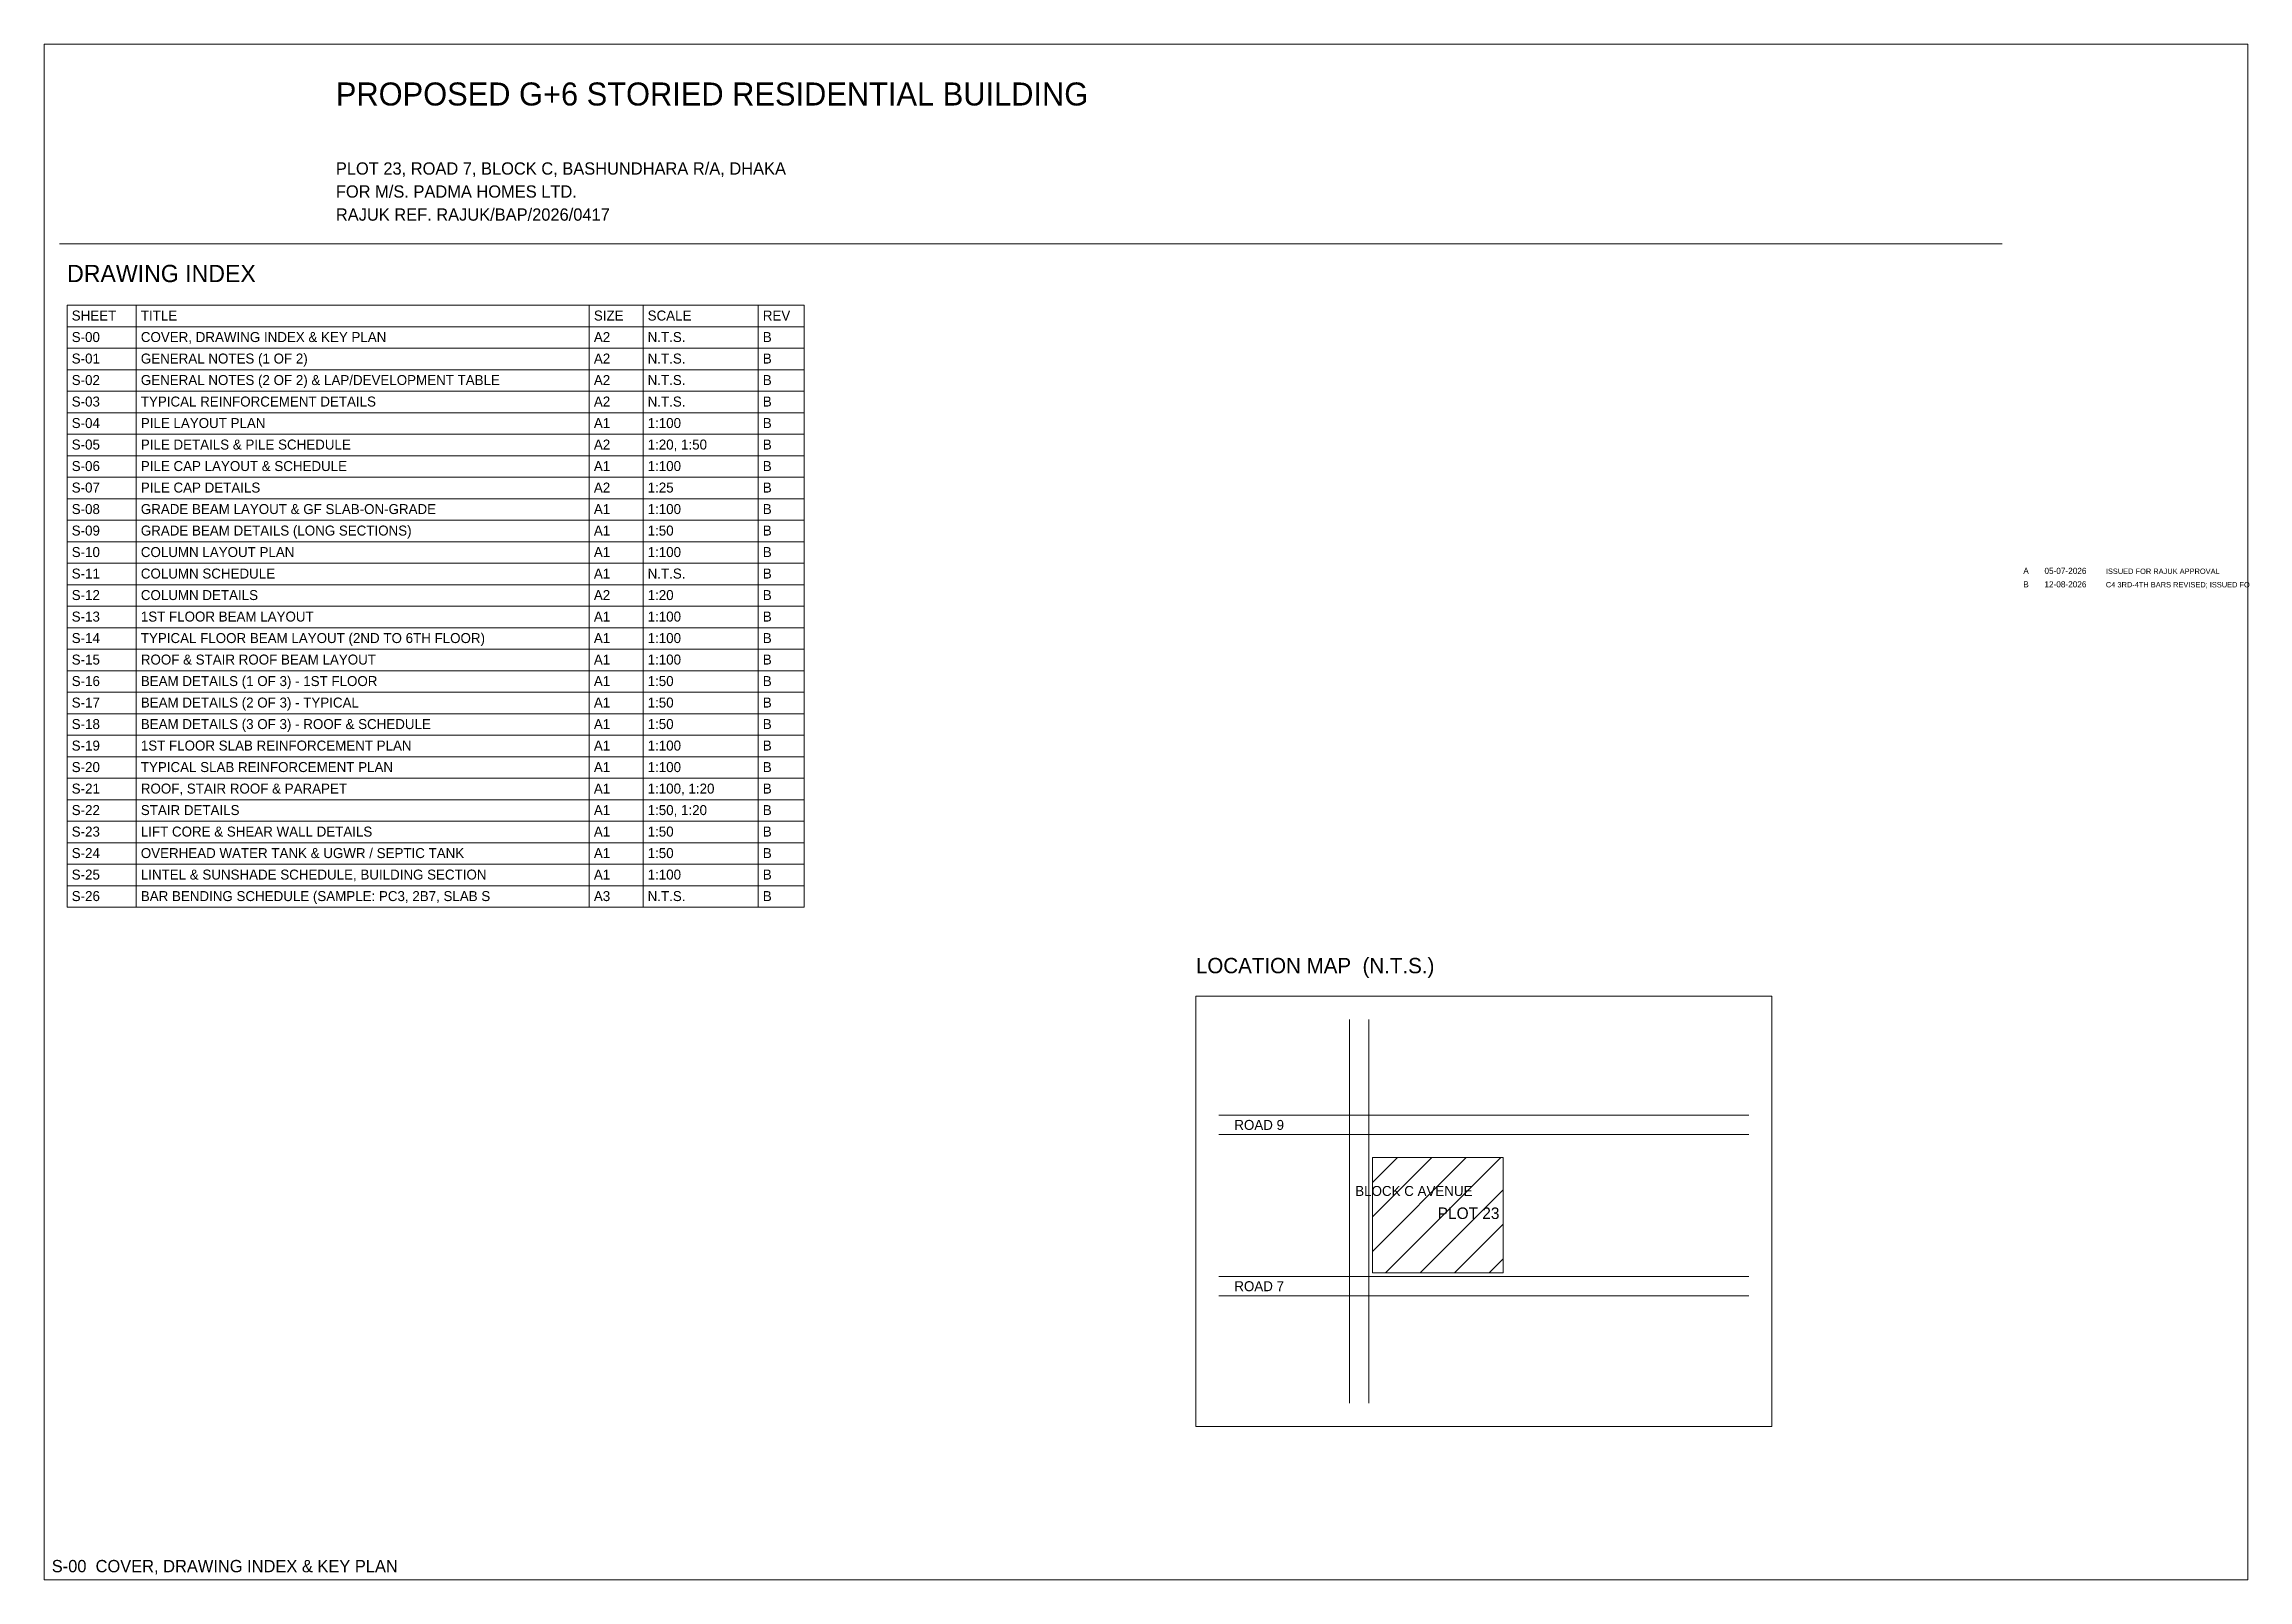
# Model space of a CAD drawing. Extents: x 1000 to 741800, y -207200 to 58400.
# Drawn here: x 1000 to 58400, y 1000 to 41000 of the extents above; entities that cross this region are included whole.
import ezdxf

# ---------------------------------------------------------------- set-up
doc = ezdxf.new("R2010")
doc.units = 0
doc.layers.get('0').update_dxf_attribs({"lineweight": 0, "plot": 0})
for name, color, linetype, lineweight, plot in [('Hatch', 9, 'Continuous', 0, False), ('Sheet', 7, 'Continuous', 0, False), ('Slab', 5, 'Continuous', 0, False), ('Text-1', 7, 'Continuous', 0, False), ('TITLE', 7, 'Continuous', 0, False)]:
    doc.layers.add(name, color=color, linetype=linetype, lineweight=lineweight, plot=plot)

msp = doc.modelspace()

# ---------------------------------------------------------------- texts
at = {"layer": 'Sheet'}
for s, height, p in [('DRAWING INDEX', 450, (1600, 34800)), ('LOCATION MAP  (N.T.S.)', 400, (31000, 16800)), ('S-00  COVER, DRAWING INDEX & KEY PLAN', 320, (1200, 1200))]:
    msp.add_text(s, height=height, dxfattribs=at).set_placement(p)
at = {"layer": 'Text-1'}
for s, height, p in [('PROPOSED G+6 STORIED RESIDENTIAL BUILDING', 600, (8600, 39400)), ('PLOT 23, ROAD 7, BLOCK C, BASHUNDHARA R/A, DHAKA', 320, (8600, 37600)), ('FOR M/S. PADMA HOMES LTD.', 320, (8600, 37000)), ('RAJUK REF. RAJUK/BAP/2026/0417', 320, (8600, 36400)), ('SHEET', 260, (1720, 33800)), ('TITLE', 260, (3520, 33800)), ('SIZE', 260, (15320, 33800)), ('SCALE', 260, (16720, 33800)), ('REV', 260, (19720, 33800)), ('S-00', 260, (1720, 33240)), ('COVER, DRAWING INDEX & KEY PLAN', 260, (3520, 33240)), ('A2', 260, (15320, 33240)), ('N.T.S.', 260, (16720, 33240)), ('B', 260, (19720, 33240)), ('S-01', 260, (1720, 32680)), ('GENERAL NOTES (1 OF 2)', 260, (3520, 32680)), ('A2', 260, (15320, 32680)), ('N.T.S.', 260, (16720, 32680)), ('B', 260, (19720, 32680)), ('S-02', 260, (1720, 32120)), ('GENERAL NOTES (2 OF 2) & LAP/DEVELOPMENT TABLE', 260, (3520, 32120)), ('A2', 260, (15320, 32120)), ('N.T.S.', 260, (16720, 32120)), ('B', 260, (19720, 32120)), ('S-03', 260, (1720, 31560)), ('TYPICAL REINFORCEMENT DETAILS', 260, (3520, 31560)), ('A2', 260, (15320, 31560)), ('N.T.S.', 260, (16720, 31560)), ('B', 260, (19720, 31560)), ('S-04', 260, (1720, 31000)), ('PILE LAYOUT PLAN', 260, (3520, 31000)), ('A1', 260, (15320, 31000)), ('1:100', 260, (16720, 31000)), ('B', 260, (19720, 31000)), ('S-05', 260, (1720, 30440)), ('PILE DETAILS & PILE SCHEDULE', 260, (3520, 30440)), ('A2', 260, (15320, 30440)), ('1:20, 1:50', 260, (16720, 30440)), ('B', 260, (19720, 30440)), ('S-06', 260, (1720, 29880)), ('PILE CAP LAYOUT & SCHEDULE', 260, (3520, 29880)), ('A1', 260, (15320, 29880)), ('1:100', 260, (16720, 29880)), ('B', 260, (19720, 29880)), ('S-07', 260, (1720, 29320)), ('PILE CAP DETAILS', 260, (3520, 29320)), ('A2', 260, (15320, 29320)), ('1:25', 260, (16720, 29320)), ('B', 260, (19720, 29320)), ('S-08', 260, (1720, 28760)), ('GRADE BEAM LAYOUT & GF SLAB-ON-GRADE', 260, (3520, 28760)), ('A1', 260, (15320, 28760)), ('1:100', 260, (16720, 28760)), ('B', 260, (19720, 28760)), ('S-09', 260, (1720, 28200)), ('GRADE BEAM DETAILS (LONG SECTIONS)', 260, (3520, 28200)), ('A1', 260, (15320, 28200)), ('1:50', 260, (16720, 28200)), ('B', 260, (19720, 28200)), ('S-10', 260, (1720, 27640)), ('COLUMN LAYOUT PLAN', 260, (3520, 27640)), ('A1', 260, (15320, 27640)), ('1:100', 260, (16720, 27640)), ('B', 260, (19720, 27640)), ('S-11', 260, (1720, 27080)), ('COLUMN SCHEDULE', 260, (3520, 27080)), ('A1', 260, (15320, 27080)), ('N.T.S.', 260, (16720, 27080)), ('B', 260, (19720, 27080)), ('S-12', 260, (1720, 26520)), ('COLUMN DETAILS', 260, (3520, 26520)), ('A2', 260, (15320, 26520)), ('1:20', 260, (16720, 26520)), ('B', 260, (19720, 26520)), ('S-13', 260, (1720, 25960)), ('1ST FLOOR BEAM LAYOUT', 260, (3520, 25960)), ('A1', 260, (15320, 25960)), ('1:100', 260, (16720, 25960)), ('B', 260, (19720, 25960)), ('S-14', 260, (1720, 25400)), ('TYPICAL FLOOR BEAM LAYOUT (2ND TO 6TH FLOOR)', 260, (3520, 25400)), ('A1', 260, (15320, 25400)), ('1:100', 260, (16720, 25400)), ('B', 260, (19720, 25400)), ('S-15', 260, (1720, 24840)), ('ROOF & STAIR ROOF BEAM LAYOUT', 260, (3520, 24840)), ('A1', 260, (15320, 24840)), ('1:100', 260, (16720, 24840)), ('B', 260, (19720, 24840)), ('S-16', 260, (1720, 24280)), ('BEAM DETAILS (1 OF 3) - 1ST FLOOR', 260, (3520, 24280)), ('A1', 260, (15320, 24280)), ('1:50', 260, (16720, 24280)), ('B', 260, (19720, 24280)), ('S-17', 260, (1720, 23720)), ('BEAM DETAILS (2 OF 3) - TYPICAL', 260, (3520, 23720)), ('A1', 260, (15320, 23720)), ('1:50', 260, (16720, 23720)), ('B', 260, (19720, 23720)), ('S-18', 260, (1720, 23160)), ('BEAM DETAILS (3 OF 3) - ROOF & SCHEDULE', 260, (3520, 23160)), ('A1', 260, (15320, 23160)), ('1:50', 260, (16720, 23160)), ('B', 260, (19720, 23160)), ('S-19', 260, (1720, 22600)), ('1ST FLOOR SLAB REINFORCEMENT PLAN', 260, (3520, 22600)), ('A1', 260, (15320, 22600)), ('1:100', 260, (16720, 22600)), ('B', 260, (19720, 22600)), ('S-20', 260, (1720, 22040)), ('TYPICAL SLAB REINFORCEMENT PLAN', 260, (3520, 22040)), ('A1', 260, (15320, 22040)), ('1:100', 260, (16720, 22040)), ('B', 260, (19720, 22040)), ('S-21', 260, (1720, 21480)), ('ROOF, STAIR ROOF & PARAPET', 260, (3520, 21480)), ('A1', 260, (15320, 21480)), ('1:100, 1:20', 260, (16720, 21480)), ('B', 260, (19720, 21480)), ('S-22', 260, (1720, 20920)), ('STAIR DETAILS', 260, (3520, 20920)), ('A1', 260, (15320, 20920)), ('1:50, 1:20', 260, (16720, 20920)), ('B', 260, (19720, 20920)), ('S-23', 260, (1720, 20360)), ('LIFT CORE & SHEAR WALL DETAILS', 260, (3520, 20360)), ('A1', 260, (15320, 20360)), ('1:50', 260, (16720, 20360)), ('B', 260, (19720, 20360)), ('S-24', 260, (1720, 19800)), ('OVERHEAD WATER TANK & UGWR / SEPTIC TANK', 260, (3520, 19800)), ('A1', 260, (15320, 19800)), ('1:50', 260, (16720, 19800)), ('B', 260, (19720, 19800)), ('S-25', 260, (1720, 19240)), ('S-26', 260, (1720, 18680)), ('LINTEL & SUNSHADE SCHEDULE, BUILDING SECTION', 260, (3520, 19240)), ('BAR BENDING SCHEDULE (SAMPLE: PC3, 2B7, SLAB S', 260, (3520, 18680)), ('A1', 260, (15320, 19240)), ('A3', 260, (15320, 18680)), ('1:100', 260, (16720, 19240)), ('N.T.S.', 260, (16720, 18680)), ('B', 260, (19720, 19240)), ('B', 260, (19720, 18680)), ('ROAD 9', 260, (32000, 12720)), ('BLOCK C AVENUE', 260, (35150, 11000)), ('PLOT 23', 300, (37300, 10400)), ('ROAD 7', 260, (32000, 8520))]:
    msp.add_text(s, height=height, dxfattribs=at).set_placement(p)
at = {"layer": 'TITLE'}
for s, height, p in [('A', 160, (52550, 27200)), ('B', 160, (52550, 26850)), ('05-07-2026', 160, (53100, 27200)), ('12-08-2026', 160, (53100, 26850)), ('C4 3RD-4TH BARS REVISED; ISSUED FO', 140, (54700, 26850)), ('ISSUED FOR RAJUK APPROVAL', 140, (54700, 27200))]:
    msp.add_text(s, height=height, dxfattribs=at).set_placement(p)

# ---------------------------------------------------------------- hatches: boundary and pattern name
at = {"layer": 'Hatch'}
h = msp.add_hatch(dxfattribs=at)
h.set_pattern_fill('ANSI31', color=256, scale=200)
h.paths.add_polyline_path([(35600, 9000), (39000, 9000), (39000, 12000), (35600, 12000)])

# ---------------------------------------------------------------- linework, layer by layer
for p, q in [((1600, 34200), (20800, 34200)), ((1600, 34200), (1600, 18520)), ((3400, 34200), (3400, 18520)), ((15200, 34200), (15200, 18520)), ((16600, 34200), (16600, 18520)), ((19600, 34200), (19600, 18520)), ((20800, 34200), (20800, 18520)), ((1600, 33640), (20800, 33640)), ((1600, 33080), (20800, 33080)), ((1600, 32520), (20800, 32520)), ((1600, 31960), (20800, 31960)), ((1600, 31400), (20800, 31400)), ((1600, 30840), (20800, 30840)), ((1600, 30280), (20800, 30280)), ((1600, 29720), (20800, 29720)), ((1600, 29160), (20800, 29160)), ((1600, 28600), (20800, 28600)), ((1600, 28040), (20800, 28040)), ((1600, 27480), (20800, 27480)), ((1600, 26920), (20800, 26920)), ((1600, 26360), (20800, 26360)), ((1600, 25800), (20800, 25800)), ((1600, 25240), (20800, 25240)), ((1600, 24680), (20800, 24680)), ((1600, 24120), (20800, 24120)), ((1600, 23560), (20800, 23560)), ((1600, 23000), (20800, 23000)), ((1600, 22440), (20800, 22440)), ((1600, 21880), (20800, 21880)), ((1600, 21320), (20800, 21320)), ((1600, 20760), (20800, 20760)), ((1600, 20200), (20800, 20200)), ((1600, 19640), (20800, 19640)), ((1600, 19080), (20800, 19080)), ((1600, 18520), (20800, 18520))]:
    msp.add_line(p, q)
at = {"layer": 'Sheet'}
for p, q in [((1400, 35800), (52000, 35800)), ((35000, 5600), (35000, 15600)), ((35500, 5600), (35500, 15600)), ((31600, 13100), (45400, 13100)), ((31600, 12600), (45400, 12600)), ((31600, 8900), (45400, 8900)), ((31600, 8400), (45400, 8400))]:
    msp.add_line(p, q, dxfattribs=at)
for points in [[(1000, 1000), (58400, 1000), (58400, 41000), (1000, 41000)], [(31000, 5000), (46000, 5000), (46000, 16200), (31000, 16200)]]:
    msp.add_lwpolyline(points, close=True, dxfattribs=at)
at = {"layer": 'Slab'}
msp.add_lwpolyline([(35600, 9000), (39000, 9000), (39000, 12000), (35600, 12000)], close=True, dxfattribs=at)

msp.set_redraw_order([(e.dxf.handle, doc.entitydb.next_handle()) for e in msp.query("TEXT MTEXT ATTDEF DIMENSION ARC_DIMENSION")])  # texts and dimensions are drawn at this point

doc.saveas('drawing.dxf')
